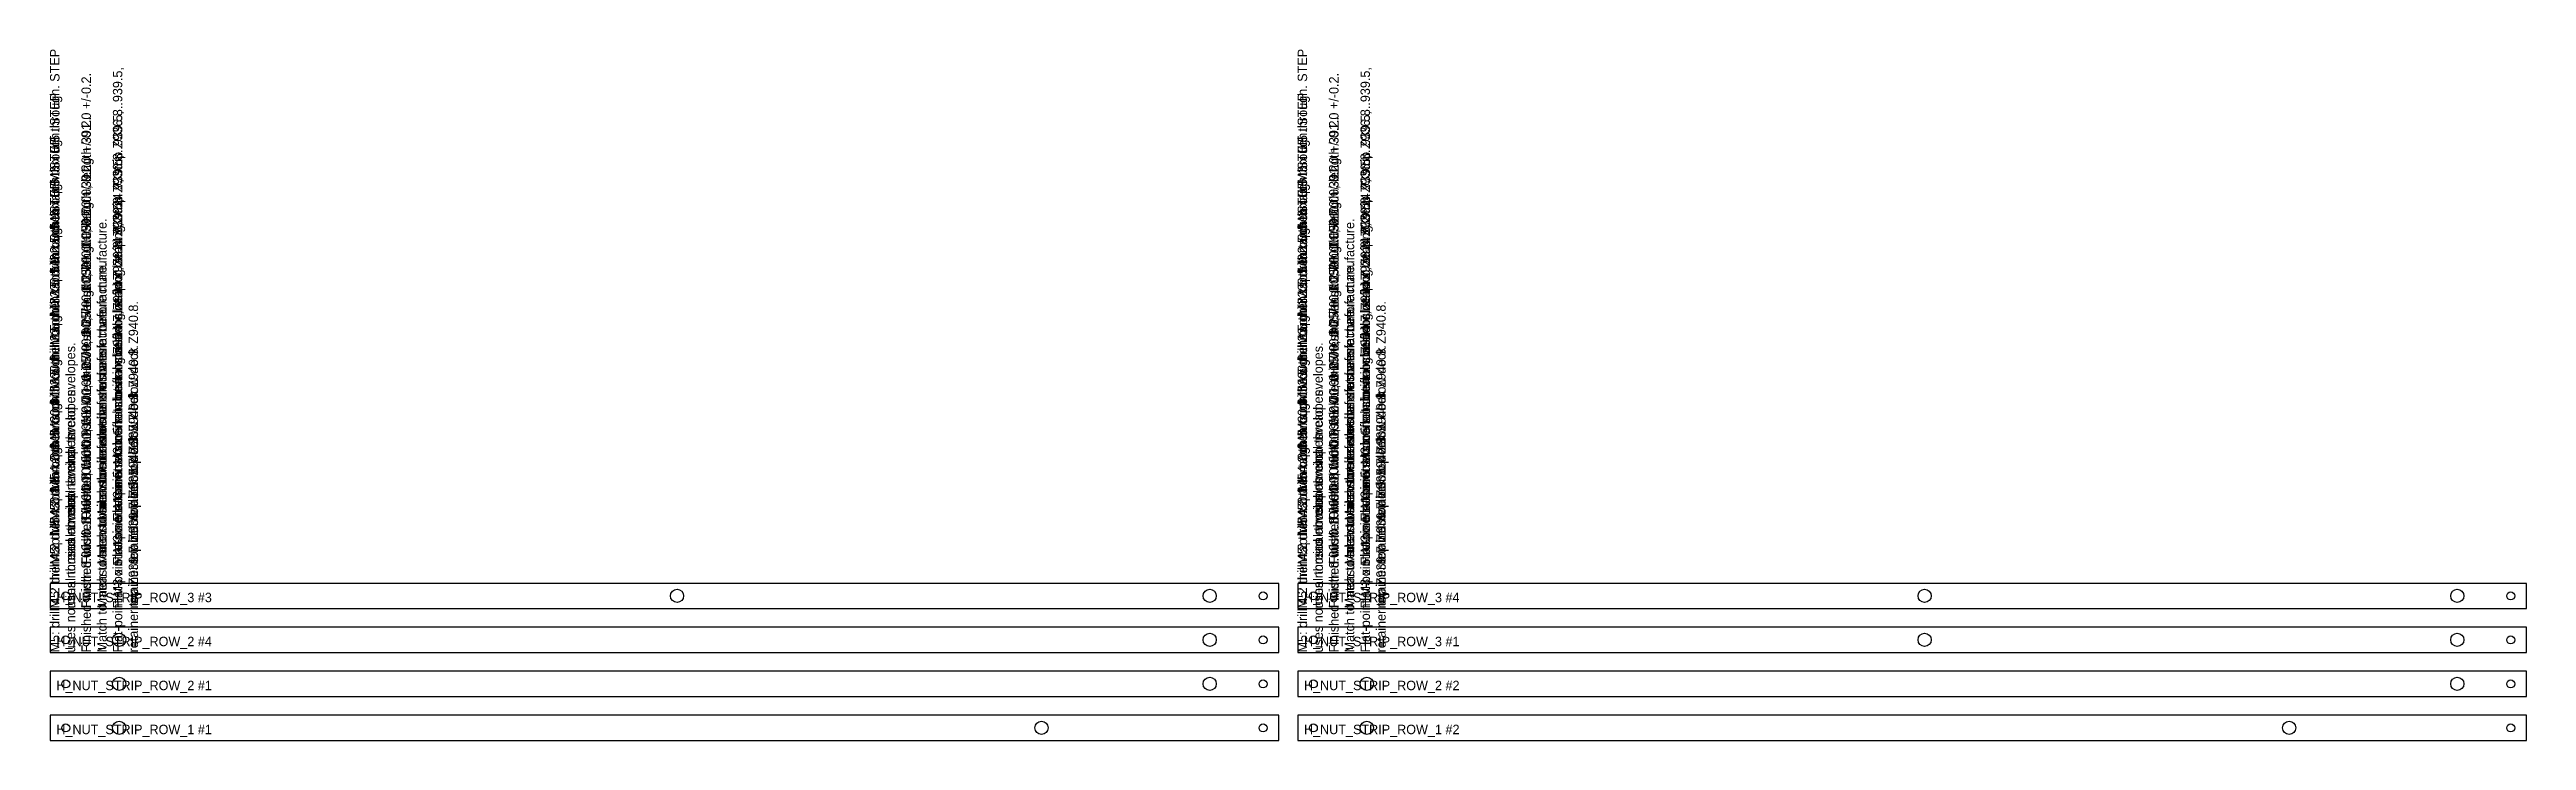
# Model space of a CAD drawing. Header units: millimetres. Extents: x 0 to 1379, y 0 to 2438.
# Drawn here: x 10 to 798, y 10 to 230 of the extents above; entities that cross this region are included whole.
import ezdxf

# ---------------------------------------------------------------- set-up
doc = ezdxf.new("R2010")
doc.units = ezdxf.units.MM
for name, color, linetype in [('CUT_HOLES', 7, 'Continuous'), ('CUT_OUTER', 7, 'Continuous'), ('MACHINING_NOTES', 7, 'Continuous'), ('PART_MARK_NO_CUT', 7, 'Continuous')]:
    doc.layers.add(name, color=color, linetype=linetype)

msp = doc.modelspace()

# ---------------------------------------------------------------- texts
at = {"layer": 'MACHINING_NOTES', "char_height": 3, "width": 150, "attachment_point": 1, "rotation": 90}
for insert in [(10, 80), (407, 80), (10, 66), (407, 66), (10, 52), (407, 52), (10, 38), (407, 38)]:
    msp.add_mtext('M5: drill 4.2 then tap M5 x 0.8 through. M3: drill 2.5 then tap M3 x 0.5 through. STEP uses nominal thread envelopes.\\PFinished width 8.00 -0.10/+0.00, thickness 2.70 -0.05/+0.00, length 391.0 +/-0.2. Match to measured extrusion slot before manufacture.\\PFlat-point M3 x 5 retainers: nominal slot-floor bearing Z934.7, strip Z936.8..939.5, retainer top Z939.7 below deck Z940.8.', dxfattribs=dict(at, insert=insert))
at = {"layer": 'PART_MARK_NO_CUT'}
for s, p in [('H_NUT_STRIP_ROW_3 #3', (12, 54)), ('H_NUT_STRIP_ROW_3 #4', (409, 54)), ('H_NUT_STRIP_ROW_2 #4', (12, 40)), ('H_NUT_STRIP_ROW_3 #1', (409, 40)), ('H_NUT_STRIP_ROW_2 #1', (12, 26)), ('H_NUT_STRIP_ROW_2 #2', (409, 26)), ('H_NUT_STRIP_ROW_1 #1', (12, 12)), ('H_NUT_STRIP_ROW_1 #2', (409, 12))]:
    msp.add_text(s, height=3, dxfattribs=at).set_placement(p)

# ---------------------------------------------------------------- linework, layer by layer
at = {"layer": 'CUT_HOLES'}
for centre, radius in [((15, 56), 1.25), ((209.5, 56), 2.1), ((379, 56), 2.1), ((396, 56), 1.25), ((412, 56), 1.25), ((606.5, 56), 2.1), ((776, 56), 2.1), ((793, 56), 1.25), ((15, 42), 1.25), ((32, 42), 2.1), ((379, 42), 2.1), ((396, 42), 1.25), ((412, 42), 1.25), ((606.5, 42), 2.1), ((776, 42), 2.1), ((793, 42), 1.25), ((15, 28), 1.25), ((32, 28), 2.1), ((379, 28), 2.1), ((396, 28), 1.25), ((412, 28), 1.25), ((429, 28), 2.1), ((776, 28), 2.1), ((793, 28), 1.25), ((32, 14), 2.1), ((325.5, 14), 2.1), ((429, 14), 2.1), ((722.5, 14), 2.1), ((15, 14), 1.25), ((396, 14), 1.25), ((412, 14), 1.25), ((793, 14), 1.25)]:
    msp.add_circle(centre, radius, dxfattribs=at)
at = {"layer": 'CUT_OUTER'}
for points in [[(401, 52), (401, 60), (10, 60), (10, 52)], [(798, 52), (798, 60), (407, 60), (407, 52)], [(401, 38), (401, 46), (10, 46), (10, 38)], [(798, 38), (798, 46), (407, 46), (407, 38)], [(401, 24), (401, 32), (10, 32), (10, 24)], [(798, 24), (798, 32), (407, 32), (407, 24)], [(401, 10), (401, 18), (10, 18), (10, 10)], [(798, 10), (798, 18), (407, 18), (407, 10)]]:
    msp.add_lwpolyline(points, close=True, dxfattribs=at)

msp.set_redraw_order([(e.dxf.handle, doc.entitydb.next_handle()) for e in msp.query("TEXT MTEXT ATTDEF DIMENSION ARC_DIMENSION")])  # texts and dimensions are drawn at this point

doc.saveas('drawing.dxf')
